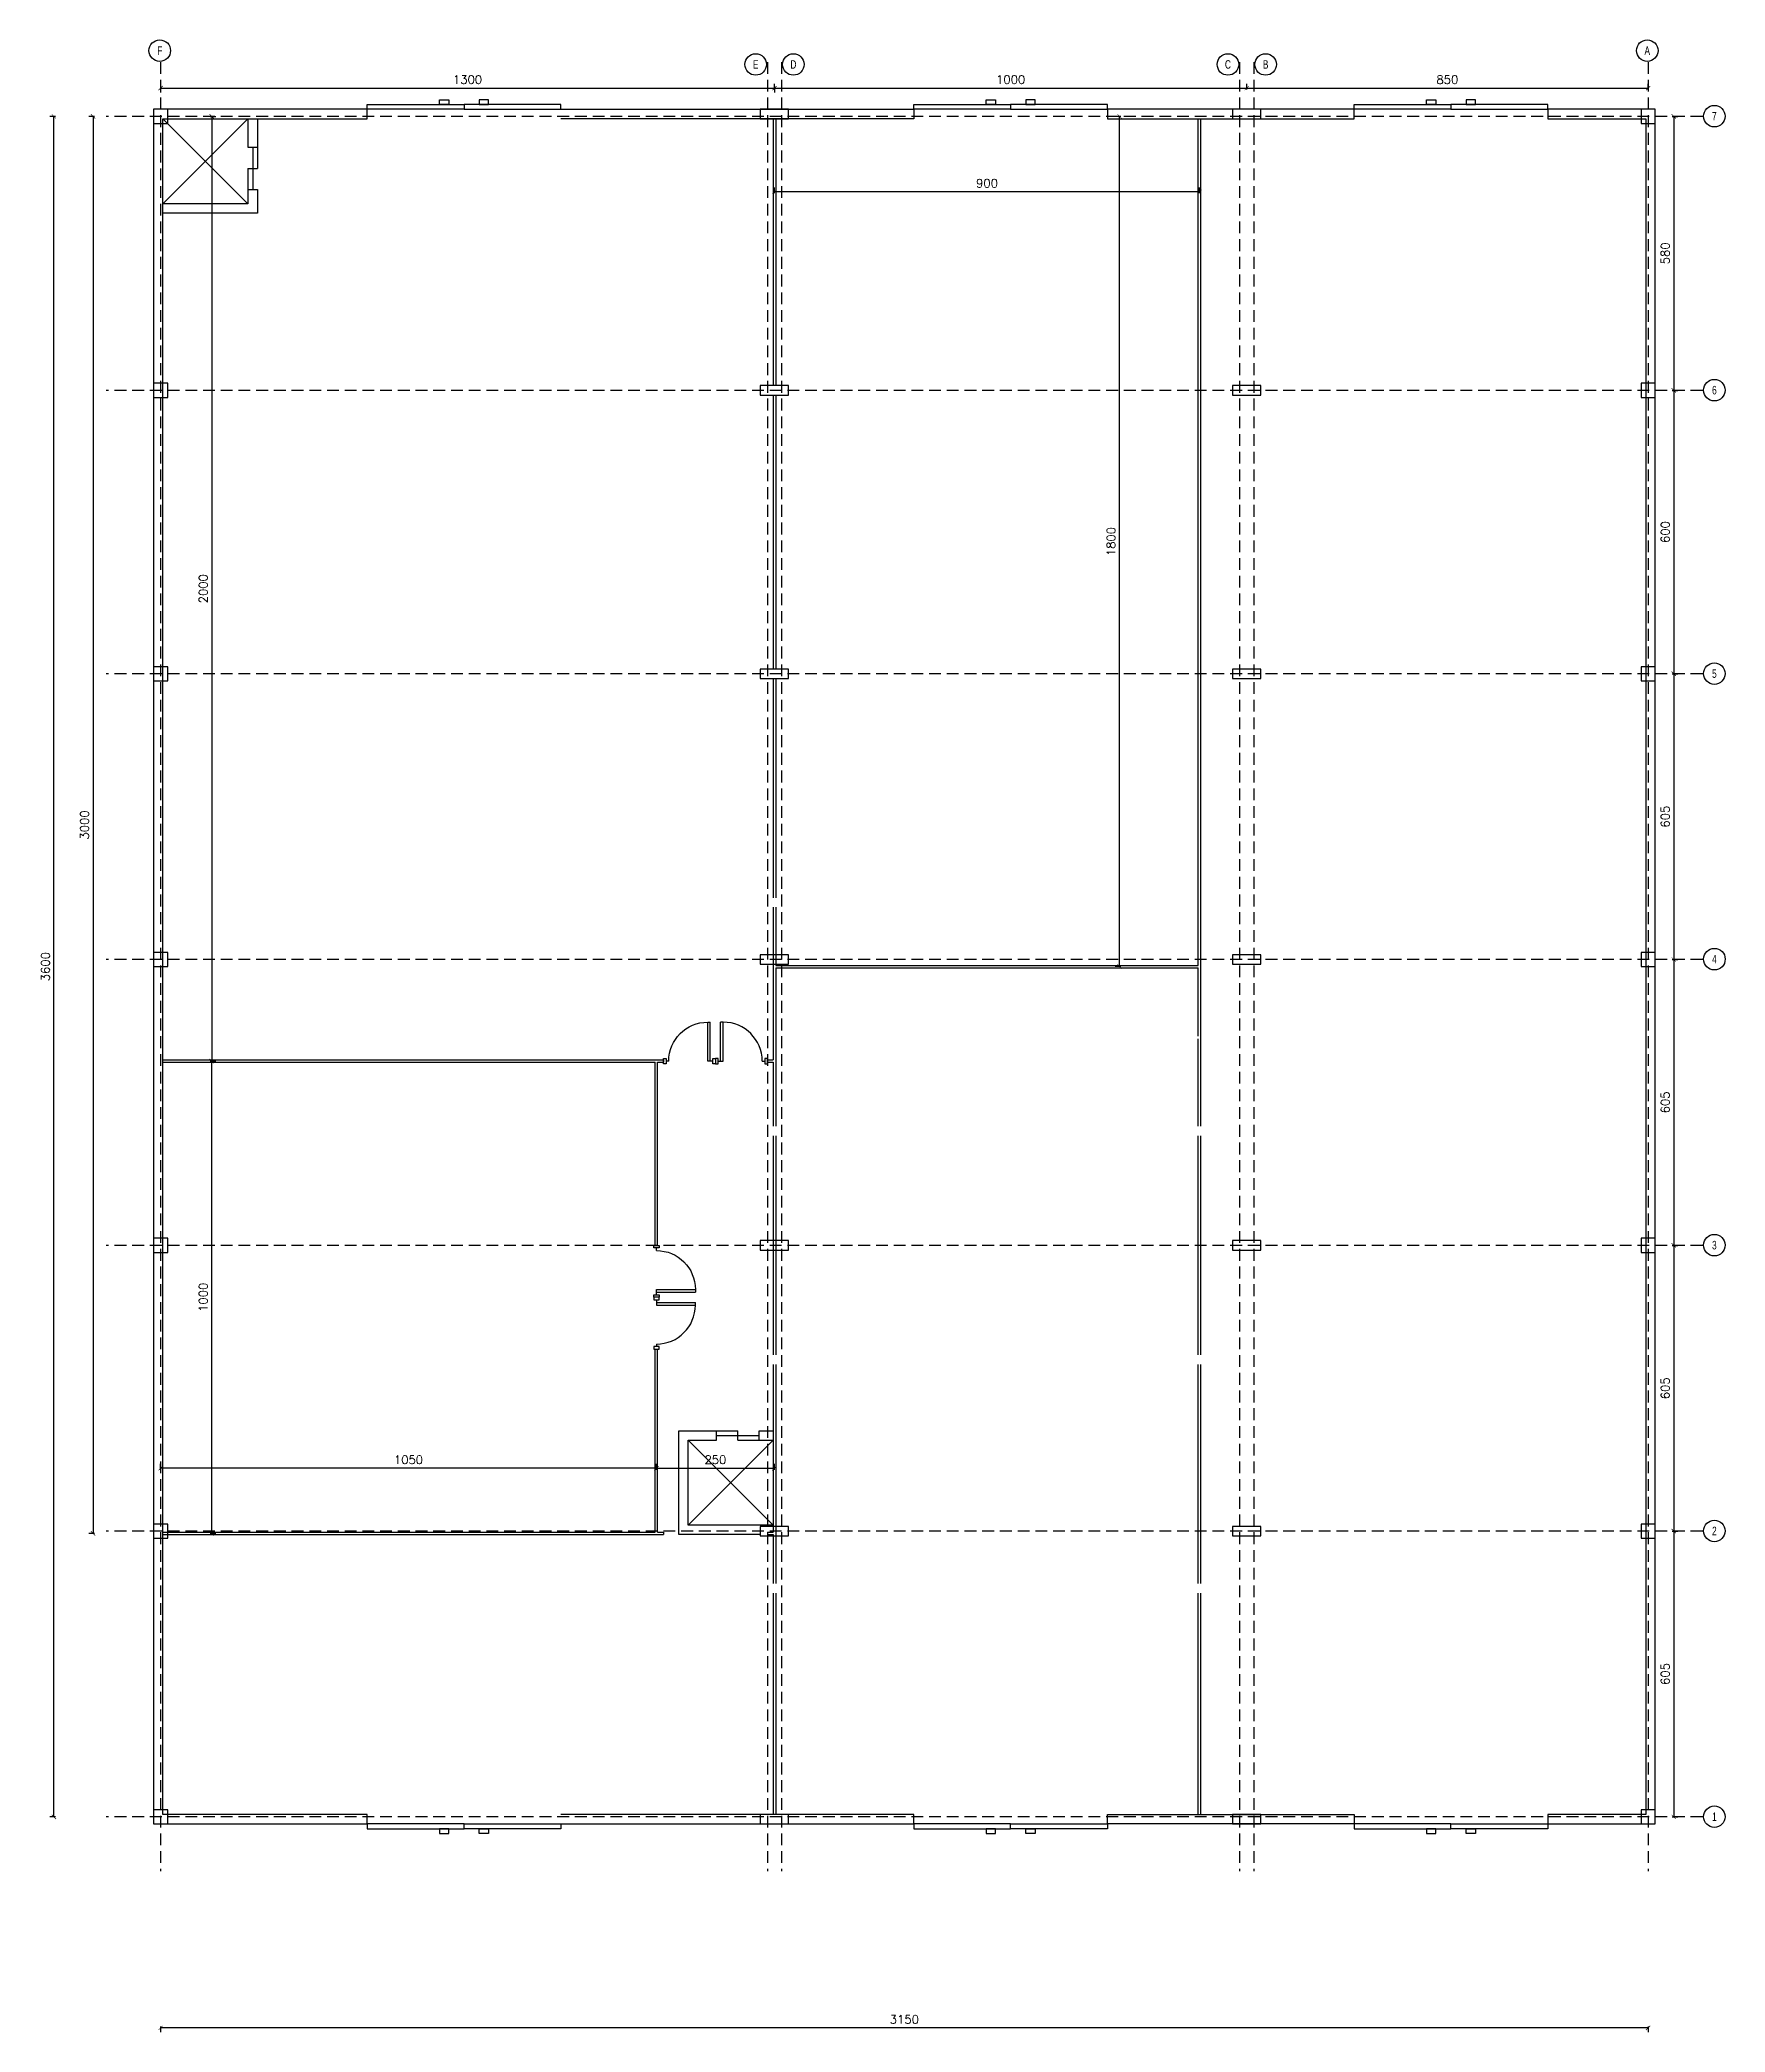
# Model space of a CAD drawing. Header units: metres. Extents: x -3 to 133, y -41 to 2.
# Drawn here: x 97.44 to 133.13, y -40.56 to 1.62 of the extents above; entities that cross this region are included whole.
import ezdxf
from ezdxf.enums import TextEntityAlignment as Align

# ---------------------------------------------------------------- set-up
doc = ezdxf.new("R2010")
doc.units = ezdxf.units.M
doc.linetypes.add('DASHED2', pattern=[0.375, 0.25, -0.125])
for name, color, linetype in [('A-100-DIMS', 14, 'Continuous'), ('A-100-GBUBS', 144, 'Continuous'), ('A-DOOR', 32, 'Continuous'), ('A-graf-hide', 251, 'DASHED2'), ('A-GRAF-LIGT', 251, 'Continuous'), ('A-structure', 153, 'Continuous'), ('A-WALL', 7, 'Continuous'), ('A-WALL-FIN', 252, 'Continuous')]:
    doc.layers.add(name, color=color, linetype=linetype)
doc.layers.add('Door', color=7, linetype='Continuous', true_color=0x7d26cd)
doc.layers.add('Layer 04', color=7, linetype='Continuous', true_color=0x007f00)
doc.styles.add('ROMAND', font='romand.shx')
doc.styles.add('SWIS', font='swissl.ttf', dxfattribs={"width": 0.7, "height": 3})
doc.dimstyles.new('1-100', dxfattribs={"dimtxt": 0.18, "dimasz": 0.09, "dimexe": 0.09, "dimexo": 0.045, "dimgap": 0.09, "dimtad": 1, "dimdec": 0, "dimlfac": 100, "dimzin": 0, "dimdsep": 46, "dimtxsty": 'ROMAND', "dimblk": 'ARCHTICK', "dimcen": 0.09, "dimclrd": 256, "dimclre": 256, "dimclrt": 2, "dimadec": 0, "dimazin": 0, "dimtfac": 1, "dimtdec": 0, "dimtix": 1, "dimtofl": 0, "dimtmove": 0, "dimatfit": 3, "dimldrblk": 'DOT', "dimfxl": 0.03, "dimfxlon": 1, "dimtolj": 1, "dimtzin": 0, "dimarcsym": 0})

msp = doc.modelspace()

# ---------------------------------------------------------------- blocks, each defined once
blk = doc.blocks.new('_ArchTick')
at = {"color": 0, "linetype": 'ByBlock', "const_width": 0.15}
blk.add_lwpolyline([(-0.5, -0.5), (0.5, 0.5)], dxfattribs=at)
blk = doc.blocks.new('*D3')
at = {"layer": 'A-100-DIMS', "lineweight": -2, "transparency": 16777216}
for p, q in [((110.5, -28.649), (110.5, -28.529)), ((110.5, -28.619), (113, -28.619)), ((113, -28.649), (113, -28.529))]:
    blk.add_line(p, q, dxfattribs=at)
at = {"layer": 'Defpoints', "color": 0, "transparency": 16777216}
for p in [(113, -28.619), (110.5, -29.975), (113, -29.975)]:
    blk.add_point(p, dxfattribs=at)
at = {"layer": 'A-100-DIMS', "lineweight": -2, "transparency": 16777216, "xscale": 0.09, "yscale": 0.09, "zscale": 0.09, "rotation": 180}
blk.add_blockref('_ArchTick', (110.5, -28.619), dxfattribs=at)
at = {"layer": 'A-100-DIMS', "lineweight": -2, "transparency": 16777216, "xscale": 0.09, "yscale": 0.09, "zscale": 0.09}
blk.add_blockref('_ArchTick', (113, -28.619), dxfattribs=at)
at = {"layer": 'A-100-DIMS', "color": 2, "transparency": 16777216, "insert": (111.75, -28.439), "char_height": 0.18, "attachment_point": 5, "style": 'ROMAND'}
blk.add_mtext('\\A1;250', dxfattribs=at)
blk = doc.blocks.new('_Dot')
at = {"color": 0, "linetype": 'ByBlock', "lineweight": -2}
blk.add_line((-0.5, 0), (-1, 0), dxfattribs=at)
at = {"color": 0, "linetype": 'ByBlock', "const_width": 0.5}
blk.add_lwpolyline([(-0.25, 0, 1), (0.25, 0, 1)], format="xyb", close=True, dxfattribs=at)
blk = doc.blocks.new('*D4')
at = {"layer": 'A-100-DIMS', "lineweight": -2, "transparency": 16777216}
for p, q in [((100, -28.649), (100, -28.529)), ((110.5, -28.619), (100, -28.619)), ((110.5, -28.649), (110.5, -28.529))]:
    blk.add_line(p, q, dxfattribs=at)
at = {"layer": 'Defpoints', "color": 0, "transparency": 16777216}
for p in [(100, -28.619), (100, -29.975), (110.5, -29.975)]:
    blk.add_point(p, dxfattribs=at)
at = {"layer": 'A-100-DIMS', "lineweight": -2, "transparency": 16777216, "xscale": 0.09, "yscale": 0.09, "zscale": 0.09, "rotation": 180}
blk.add_blockref('_ArchTick', (100, -28.619), dxfattribs=at)
at = {"layer": 'A-100-DIMS', "lineweight": -2, "transparency": 16777216, "xscale": 0.09, "yscale": 0.09, "zscale": 0.09}
blk.add_blockref('_ArchTick', (110.5, -28.619), dxfattribs=at)
at = {"layer": 'A-100-DIMS', "color": 2, "transparency": 16777216, "insert": (105.25, -28.439), "char_height": 0.18, "attachment_point": 5, "style": 'ROMAND'}
blk.add_mtext('\\A1;1050', dxfattribs=at)
blk = doc.blocks.new('*D5')
at = {"layer": 'A-100-DIMS', "lineweight": -2, "transparency": 16777216}
for p, q in [((101.053, -20), (101.173, -20)), ((101.083, -30), (101.083, -20)), ((101.053, -30), (101.173, -30))]:
    blk.add_line(p, q, dxfattribs=at)
at = {"layer": 'Defpoints', "color": 0, "transparency": 16777216}
for p in [(100.249, -20), (101.083, -20), (100.249, -30)]:
    blk.add_point(p, dxfattribs=at)
at = {"layer": 'A-100-DIMS', "lineweight": -2, "transparency": 16777216, "xscale": 0.09, "yscale": 0.09, "zscale": 0.09}
for p, rotation in [((101.083, -20), 90), ((101.083, -30), 270)]:
    blk.add_blockref('_ArchTick', p, dxfattribs=dict(at, rotation=rotation))
at = {"layer": 'A-100-DIMS', "color": 2, "transparency": 16777216, "insert": (100.903, -25), "char_height": 0.18, "attachment_point": 5, "rotation": 90, "style": 'ROMAND'}
blk.add_mtext('\\A1;1000', dxfattribs=at)
blk = doc.blocks.new('*D6')
at = {"layer": 'A-100-DIMS', "lineweight": -2, "transparency": 16777216}
for p, q in [((101.053, 0), (101.173, 0)), ((101.083, 0), (101.083, -20)), ((101.053, -20), (101.173, -20))]:
    blk.add_line(p, q, dxfattribs=at)
at = {"layer": 'Defpoints', "color": 0, "transparency": 16777216}
for p in [(100.15, 0), (100.15, -20), (101.083, -20)]:
    blk.add_point(p, dxfattribs=at)
at = {"layer": 'A-100-DIMS', "lineweight": -2, "transparency": 16777216, "xscale": 0.09, "yscale": 0.09, "zscale": 0.09}
for p, rotation in [((101.083, 0), 90), ((101.083, -20), 270)]:
    blk.add_blockref('_ArchTick', p, dxfattribs=dict(at, rotation=rotation))
at = {"layer": 'A-100-DIMS', "color": 2, "transparency": 16777216, "insert": (100.903, -10), "char_height": 0.18, "attachment_point": 5, "rotation": 90, "style": 'ROMAND'}
blk.add_mtext('\\A1;2000', dxfattribs=at)
blk = doc.blocks.new('*D7')
at = {"layer": 'A-100-DIMS', "lineweight": -2, "transparency": 16777216}
for p, q in [((123, 0.569), (123, 0.689)), ((123, 0.599), (131.5, 0.599)), ((131.5, 0.569), (131.5, 0.689))]:
    blk.add_line(p, q, dxfattribs=at)
at = {"layer": 'Defpoints', "color": 0, "transparency": 16777216}
for p in [(131.5, 0.599), (123, 0.15), (131.5, 0.15)]:
    blk.add_point(p, dxfattribs=at)
at = {"layer": 'A-100-DIMS', "lineweight": -2, "transparency": 16777216, "xscale": 0.09, "yscale": 0.09, "zscale": 0.09, "rotation": 180}
blk.add_blockref('_ArchTick', (123, 0.599), dxfattribs=at)
at = {"layer": 'A-100-DIMS', "lineweight": -2, "transparency": 16777216, "xscale": 0.09, "yscale": 0.09, "zscale": 0.09}
blk.add_blockref('_ArchTick', (131.5, 0.599), dxfattribs=at)
at = {"layer": 'A-100-DIMS', "color": 2, "transparency": 16777216, "insert": (127.25, 0.779), "char_height": 0.18, "attachment_point": 5, "style": 'ROMAND'}
blk.add_mtext('\\A1;850', dxfattribs=at)
blk = doc.blocks.new('*D8')
at = {"layer": 'A-100-DIMS', "lineweight": -2, "transparency": 16777216}
for p, q in [((113, 0.569), (113, 0.689)), ((113, 0.599), (123, 0.599)), ((123, 0.569), (123, 0.689))]:
    blk.add_line(p, q, dxfattribs=at)
at = {"layer": 'Defpoints', "color": 0, "transparency": 16777216}
for p in [(123, 0.599), (113, 0.15), (123, 0.15)]:
    blk.add_point(p, dxfattribs=at)
at = {"layer": 'A-100-DIMS', "lineweight": -2, "transparency": 16777216, "xscale": 0.09, "yscale": 0.09, "zscale": 0.09, "rotation": 180}
blk.add_blockref('_ArchTick', (113, 0.599), dxfattribs=at)
at = {"layer": 'A-100-DIMS', "lineweight": -2, "transparency": 16777216, "xscale": 0.09, "yscale": 0.09, "zscale": 0.09}
blk.add_blockref('_ArchTick', (123, 0.599), dxfattribs=at)
at = {"layer": 'A-100-DIMS', "color": 2, "transparency": 16777216, "insert": (118, 0.779), "char_height": 0.18, "attachment_point": 5, "style": 'ROMAND'}
blk.add_mtext('\\A1;1000', dxfattribs=at)
blk = doc.blocks.new('*D9')
at = {"layer": 'A-100-DIMS', "lineweight": -2, "transparency": 16777216}
for p, q in [((100, 0.629), (100, 0.509)), ((100, 0.599), (113, 0.599)), ((113, 0.629), (113, 0.509))]:
    blk.add_line(p, q, dxfattribs=at)
at = {"layer": 'Defpoints', "color": 0, "transparency": 16777216}
for p in [(100, 1.15), (113, 1.15), (113, 0.599)]:
    blk.add_point(p, dxfattribs=at)
at = {"layer": 'A-100-DIMS', "lineweight": -2, "transparency": 16777216, "xscale": 0.09, "yscale": 0.09, "zscale": 0.09, "rotation": 180}
blk.add_blockref('_ArchTick', (100, 0.599), dxfattribs=at)
at = {"layer": 'A-100-DIMS', "lineweight": -2, "transparency": 16777216, "xscale": 0.09, "yscale": 0.09, "zscale": 0.09}
blk.add_blockref('_ArchTick', (113, 0.599), dxfattribs=at)
at = {"layer": 'A-100-DIMS', "color": 2, "transparency": 16777216, "insert": (106.5, 0.779), "char_height": 0.18, "attachment_point": 5, "style": 'ROMAND'}
blk.add_mtext('\\A1;1300', dxfattribs=at)
blk = doc.blocks.new('*D10')
at = {"layer": 'A-100-DIMS', "lineweight": -2, "transparency": 16777216}
for p, q in [((98.6, 0), (98.48, 0)), ((98.57, 0), (98.57, -30)), ((98.6, -30), (98.48, -30))]:
    blk.add_line(p, q, dxfattribs=at)
at = {"layer": 'Defpoints', "color": 0, "transparency": 16777216}
for p in [(99.85, 0), (98.57, -30), (99.85, -30)]:
    blk.add_point(p, dxfattribs=at)
at = {"layer": 'A-100-DIMS', "lineweight": -2, "transparency": 16777216, "xscale": 0.09, "yscale": 0.09, "zscale": 0.09}
for p, rotation in [((98.57, 0), 90), ((98.57, -30), 270)]:
    blk.add_blockref('_ArchTick', p, dxfattribs=dict(at, rotation=rotation))
at = {"layer": 'A-100-DIMS', "color": 2, "transparency": 16777216, "insert": (98.39, -15), "char_height": 0.18, "attachment_point": 5, "rotation": 90, "style": 'ROMAND'}
blk.add_mtext('\\A1;3000', dxfattribs=at)
blk = doc.blocks.new('*D11')
at = {"layer": 'A-100-DIMS', "lineweight": -2, "transparency": 16777216}
for p, q in [((120.337, 0), (120.217, 0)), ((120.307, -18), (120.307, 0)), ((120.337, -18), (120.217, -18))]:
    blk.add_line(p, q, dxfattribs=at)
at = {"layer": 'Defpoints', "color": 0, "transparency": 16777216}
for p in [(122.725, 0), (120.307, 0), (122.725, -18)]:
    blk.add_point(p, dxfattribs=at)
at = {"layer": 'A-100-DIMS', "lineweight": -2, "transparency": 16777216, "xscale": 0.09, "yscale": 0.09, "zscale": 0.09}
for p, rotation in [((120.307, 0), 90), ((120.307, -18), 270)]:
    blk.add_blockref('_ArchTick', p, dxfattribs=dict(at, rotation=rotation))
at = {"layer": 'A-100-DIMS', "color": 2, "transparency": 16777216, "insert": (120.127, -9), "char_height": 0.18, "attachment_point": 5, "rotation": 90, "style": 'ROMAND'}
blk.add_mtext('\\A1;1800', dxfattribs=at)
blk = doc.blocks.new('*D12')
at = {"layer": 'A-100-DIMS', "lineweight": -2, "transparency": 16777216}
for p, q in [((100, -40.437), (100, -40.557)), ((131.5, -40.467), (100, -40.467)), ((131.5, -40.437), (131.5, -40.557))]:
    blk.add_line(p, q, dxfattribs=at)
at = {"layer": 'Defpoints', "color": 0, "transparency": 16777216}
for p in [(100, -37.15), (131.5, -37.15), (100, -40.467)]:
    blk.add_point(p, dxfattribs=at)
at = {"layer": 'A-100-DIMS', "lineweight": -2, "transparency": 16777216, "xscale": 0.09, "yscale": 0.09, "zscale": 0.09, "rotation": 180}
blk.add_blockref('_ArchTick', (100, -40.467), dxfattribs=at)
at = {"layer": 'A-100-DIMS', "lineweight": -2, "transparency": 16777216, "xscale": 0.09, "yscale": 0.09, "zscale": 0.09}
blk.add_blockref('_ArchTick', (131.5, -40.467), dxfattribs=at)
at = {"layer": 'A-100-DIMS', "color": 2, "transparency": 16777216, "insert": (115.75, -40.287), "char_height": 0.18, "attachment_point": 5, "style": 'ROMAND'}
blk.add_mtext('\\A1;3150', dxfattribs=at)
blk = doc.blocks.new('*D13')
at = {"layer": 'A-100-DIMS', "lineweight": -2, "transparency": 16777216}
for p, q in [((97.771, 0), (97.651, 0)), ((97.741, -36), (97.741, 0)), ((97.771, -36), (97.651, -36))]:
    blk.add_line(p, q, dxfattribs=at)
at = {"layer": 'Defpoints', "color": 0, "transparency": 16777216}
for p in [(97.741, 0), (98.85, 0), (98.85, -36)]:
    blk.add_point(p, dxfattribs=at)
at = {"layer": 'A-100-DIMS', "lineweight": -2, "transparency": 16777216, "xscale": 0.09, "yscale": 0.09, "zscale": 0.09}
for p, rotation in [((97.741, 0), 90), ((97.741, -36), 270)]:
    blk.add_blockref('_ArchTick', p, dxfattribs=dict(at, rotation=rotation))
at = {"layer": 'A-100-DIMS', "color": 2, "transparency": 16777216, "insert": (97.561, -18), "char_height": 0.18, "attachment_point": 5, "rotation": 90, "style": 'ROMAND'}
blk.add_mtext('\\A1;3600', dxfattribs=at)
blk = doc.blocks.new('*D14')
at = {"layer": 'A-100-DIMS', "lineweight": -2, "transparency": 16777216}
for p, q in [((113, -1.626), (113, -1.506)), ((122, -1.596), (113, -1.596)), ((122, -1.626), (122, -1.506))]:
    blk.add_line(p, q, dxfattribs=at)
at = {"layer": 'Defpoints', "color": 0, "transparency": 16777216}
for p in [(113, -1.596), (113, -1.99), (122, -1.99)]:
    blk.add_point(p, dxfattribs=at)
at = {"layer": 'A-100-DIMS', "lineweight": -2, "transparency": 16777216, "xscale": 0.09, "yscale": 0.09, "zscale": 0.09, "rotation": 180}
blk.add_blockref('_ArchTick', (113, -1.596), dxfattribs=at)
at = {"layer": 'A-100-DIMS', "lineweight": -2, "transparency": 16777216, "xscale": 0.09, "yscale": 0.09, "zscale": 0.09}
blk.add_blockref('_ArchTick', (122, -1.596), dxfattribs=at)
at = {"layer": 'A-100-DIMS', "color": 2, "transparency": 16777216, "insert": (117.5, -1.416), "char_height": 0.18, "attachment_point": 5, "style": 'ROMAND'}
blk.add_mtext('\\A1;900', dxfattribs=at)
blk = doc.blocks.new('GBUB')
at = {"linetype": 'Continuous'}
blk.add_circle((0, 0), 6, dxfattribs=at)
at = {"color": 2, "style": 'SWIS', "width": 0.7}
blk.add_attdef('GRIDATT', text='', height=4, dxfattribs=at).set_placement((0, 0), align=Align.MIDDLE_CENTER)
blk = doc.blocks.new('*D93')
at = {"layer": 'A-100-DIMS', "lineweight": -2, "transparency": 16777216}
for p, q in [((132.012, 0), (132.132, 0)), ((132.042, 0), (132.042, -5.8)), ((132.012, -5.8), (132.132, -5.8))]:
    blk.add_line(p, q, dxfattribs=at)
at = {"layer": 'Defpoints', "color": 0, "transparency": 16777216}
for p in [(131.65, 0), (131.65, -5.8), (132.042, -5.8)]:
    blk.add_point(p, dxfattribs=at)
at = {"layer": 'A-100-DIMS', "lineweight": -2, "transparency": 16777216, "xscale": 0.09, "yscale": 0.09, "zscale": 0.09}
for p, rotation in [((132.042, 0), 90), ((132.042, -5.8), 270)]:
    blk.add_blockref('_ArchTick', p, dxfattribs=dict(at, rotation=rotation))
at = {"layer": 'A-100-DIMS', "color": 2, "transparency": 16777216, "insert": (131.862, -2.9), "char_height": 0.18, "attachment_point": 5, "rotation": 90, "style": 'ROMAND'}
blk.add_mtext('\\A1;580', dxfattribs=at)
blk = doc.blocks.new('*D94')
at = {"layer": 'A-100-DIMS', "lineweight": -2, "transparency": 16777216}
for p, q in [((132.012, -5.8), (132.132, -5.8)), ((132.042, -5.8), (132.042, -11.8)), ((132.012, -11.8), (132.132, -11.8))]:
    blk.add_line(p, q, dxfattribs=at)
at = {"layer": 'Defpoints', "color": 0, "transparency": 16777216}
for p in [(131.65, -5.8), (131.65, -11.8), (132.042, -11.8)]:
    blk.add_point(p, dxfattribs=at)
at = {"layer": 'A-100-DIMS', "lineweight": -2, "transparency": 16777216, "xscale": 0.09, "yscale": 0.09, "zscale": 0.09}
for p, rotation in [((132.042, -5.8), 90), ((132.042, -11.8), 270)]:
    blk.add_blockref('_ArchTick', p, dxfattribs=dict(at, rotation=rotation))
at = {"layer": 'A-100-DIMS', "color": 2, "transparency": 16777216, "insert": (131.862, -8.8), "char_height": 0.18, "attachment_point": 5, "rotation": 90, "style": 'ROMAND'}
blk.add_mtext('\\A1;600', dxfattribs=at)
blk = doc.blocks.new('*D95')
at = {"layer": 'A-100-DIMS', "lineweight": -2, "transparency": 16777216}
for p, q in [((132.012, -11.8), (132.132, -11.8)), ((132.042, -11.8), (132.042, -17.85)), ((132.012, -17.85), (132.132, -17.85))]:
    blk.add_line(p, q, dxfattribs=at)
at = {"layer": 'Defpoints', "color": 0, "transparency": 16777216}
for p in [(131.65, -11.8), (131.65, -17.85), (132.042, -17.85)]:
    blk.add_point(p, dxfattribs=at)
at = {"layer": 'A-100-DIMS', "lineweight": -2, "transparency": 16777216, "xscale": 0.09, "yscale": 0.09, "zscale": 0.09}
for p, rotation in [((132.042, -11.8), 90), ((132.042, -17.85), 270)]:
    blk.add_blockref('_ArchTick', p, dxfattribs=dict(at, rotation=rotation))
at = {"layer": 'A-100-DIMS', "color": 2, "transparency": 16777216, "insert": (131.862, -14.825), "char_height": 0.18, "attachment_point": 5, "rotation": 90, "style": 'ROMAND'}
blk.add_mtext('\\A1;605', dxfattribs=at)
blk = doc.blocks.new('*D96')
at = {"layer": 'A-100-DIMS', "lineweight": -2, "transparency": 16777216}
for p, q in [((132.012, -17.85), (132.132, -17.85)), ((132.042, -17.85), (132.042, -23.9)), ((132.012, -23.9), (132.132, -23.9))]:
    blk.add_line(p, q, dxfattribs=at)
at = {"layer": 'Defpoints', "color": 0, "transparency": 16777216}
for p in [(131.65, -17.85), (131.65, -23.9), (132.042, -23.9)]:
    blk.add_point(p, dxfattribs=at)
at = {"layer": 'A-100-DIMS', "lineweight": -2, "transparency": 16777216, "xscale": 0.09, "yscale": 0.09, "zscale": 0.09}
for p, rotation in [((132.042, -17.85), 90), ((132.042, -23.9), 270)]:
    blk.add_blockref('_ArchTick', p, dxfattribs=dict(at, rotation=rotation))
at = {"layer": 'A-100-DIMS', "color": 2, "transparency": 16777216, "insert": (131.862, -20.875), "char_height": 0.18, "attachment_point": 5, "rotation": 90, "style": 'ROMAND'}
blk.add_mtext('\\A1;605', dxfattribs=at)
blk = doc.blocks.new('*D97')
at = {"layer": 'A-100-DIMS', "lineweight": -2, "transparency": 16777216}
for p, q in [((132.012, -23.9), (132.132, -23.9)), ((132.042, -23.9), (132.042, -29.95)), ((132.012, -29.95), (132.132, -29.95))]:
    blk.add_line(p, q, dxfattribs=at)
at = {"layer": 'Defpoints', "color": 0, "transparency": 16777216}
for p in [(131.65, -23.9), (131.65, -29.95), (132.042, -29.95)]:
    blk.add_point(p, dxfattribs=at)
at = {"layer": 'A-100-DIMS', "lineweight": -2, "transparency": 16777216, "xscale": 0.09, "yscale": 0.09, "zscale": 0.09}
for p, rotation in [((132.042, -23.9), 90), ((132.042, -29.95), 270)]:
    blk.add_blockref('_ArchTick', p, dxfattribs=dict(at, rotation=rotation))
at = {"layer": 'A-100-DIMS', "color": 2, "transparency": 16777216, "insert": (131.862, -26.925), "char_height": 0.18, "attachment_point": 5, "rotation": 90, "style": 'ROMAND'}
blk.add_mtext('\\A1;605', dxfattribs=at)
blk = doc.blocks.new('*D98')
at = {"layer": 'A-100-DIMS', "lineweight": -2, "transparency": 16777216}
for p, q in [((132.012, -29.95), (132.132, -29.95)), ((132.042, -29.95), (132.042, -36)), ((132.012, -36), (132.132, -36))]:
    blk.add_line(p, q, dxfattribs=at)
at = {"layer": 'Defpoints', "color": 0, "transparency": 16777216}
for p in [(131.65, -29.95), (131.65, -36), (132.042, -36)]:
    blk.add_point(p, dxfattribs=at)
at = {"layer": 'A-100-DIMS', "lineweight": -2, "transparency": 16777216, "xscale": 0.09, "yscale": 0.09, "zscale": 0.09}
for p, rotation in [((132.042, -29.95), 90), ((132.042, -36), 270)]:
    blk.add_blockref('_ArchTick', p, dxfattribs=dict(at, rotation=rotation))
at = {"layer": 'A-100-DIMS', "color": 2, "transparency": 16777216, "insert": (131.862, -32.975), "char_height": 0.18, "attachment_point": 5, "rotation": 90, "style": 'ROMAND'}
blk.add_mtext('\\A1;605', dxfattribs=at)
blk = doc.blocks.new('door100')
at = {"layer": 'A-DOOR'}
for p, q in [((-0.05, 0.9), (-0.05, 0.95)), ((-0.05, 0.15), (-0.8, 0.15)), ((-0.8, 0.15), (-0.8, 0.1)), ((-0.05, 0.1), (-0.8, 0.1)), ((-0.05, 0.05), (-0.05, 0.15))]:
    blk.add_line(p, q, dxfattribs=at)
for points in [[(0, 1), (-0.1, 1), (-0.1, 0.95), (0, 0.95), (0, 1)], [(0, 0.05), (-0.1, 0.05), (-0.1, 0), (0, 0), (0, 0.05)]]:
    blk.add_lwpolyline(points, dxfattribs=at)
blk.add_arc((-0.05, 0.15), 0.75, 90, 180, dxfattribs=at)

# ---------------------------------------------------------------- dimensions: what is measured, and where the dimension line sits
at = {"layer": 'A-100-DIMS'}
for base, p1, p2, picture, middle in [((113, 0.599), (100, 1.15), (113, 1.15), '*D9', (106.5, 0.779)), ((123, 0.599), (113, 0.15), (123, 0.15), '*D8', (118, 0.779)), ((131.5, 0.599), (123, 0.15), (131.5, 0.15), '*D7', (127.25, 0.779)), ((113, -1.596), (122, -1.99), (113, -1.99), '*D14', (117.5, -1.416)), ((100, -28.619), (110.5, -29.975), (100, -29.975), '*D4', (105.25, -28.439)), ((113, -28.619), (110.5, -29.975), (113, -29.975), '*D3', (111.75, -28.439)), ((100, -40.467), (131.5, -37.15), (100, -37.15), '*D12', (115.75, -40.287))]:
    dim = msp.add_linear_dim(base=base, p1=p1, p2=p2, dimstyle='1-100', override={"dimtmove": 1}, dxfattribs=at)
    dim.commit()
    dim.dimension.update_dxf_attribs({"geometry": picture, "text_midpoint": middle})
for base, p1, p2, picture, middle in [((97.741, 0), (98.85, -36), (98.85, 0), '*D13', (97.561, -18)), ((98.57, -30), (99.85, 0), (99.85, -30), '*D10', (98.39, -15)), ((101.083, -20), (100.15, 0), (100.15, -20), '*D6', (100.903, -10)), ((120.307, 0), (122.725, -18), (122.725, 0), '*D11', (120.127, -9)), ((132.042, -5.8), (131.65, 0), (131.65, -5.8), '*D93', (131.862, -2.9)), ((132.042, -11.8), (131.65, -5.8), (131.65, -11.8), '*D94', (131.862, -8.8)), ((132.042, -17.85), (131.65, -11.8), (131.65, -17.85), '*D95', (131.862, -14.825)), ((132.042, -23.9), (131.65, -17.85), (131.65, -23.9), '*D96', (131.862, -20.875)), ((101.083, -20), (100.249, -30), (100.249, -20), '*D5', (100.903, -25)), ((132.042, -29.95), (131.65, -23.9), (131.65, -29.95), '*D97', (131.862, -26.925)), ((132.042, -36), (131.65, -29.95), (131.65, -36), '*D98', (131.862, -32.975))]:
    dim = msp.add_linear_dim(base=base, p1=p1, p2=p2, angle=90, dimstyle='1-100', override={"dimtmove": 1}, dxfattribs=at)
    dim.commit()
    dim.dimension.update_dxf_attribs({"geometry": picture, "text_midpoint": middle})

# ---------------------------------------------------------------- linework, layer by layer
at = {"layer": 'A-graf-hide'}
for points in [[(100, 1.15), (100, -37.15)], [(112.85, 1.15), (112.85, -37.15)], [(113.15, 1.15), (113.15, -37.15)], [(122.85, 1.15), (122.85, -37.15)], [(123.15, 1.15), (123.15, -37.15)], [(131.5, 1.15), (131.5, -37.15)], [(132.65, 0), (98.85, 0)], [(132.65, -5.8), (98.85, -5.8)], [(132.65, -11.8), (98.85, -11.8)], [(132.65, -17.85), (98.85, -17.85)], [(132.65, -23.9), (98.85, -23.9)], [(132.65, -29.95), (98.85, -29.95)], [(132.65, -36), (98.85, -36)]]:
    msp.add_lwpolyline(points, dxfattribs=at)
at = {"layer": 'A-GRAF-LIGT'}
for p, q in [((101.85, -0.05), (100.05, -1.85)), ((101.85, -1.85), (100.05, -0.05)), ((101.95, -0.65), (101.95, -1.55)), ((102.05, -0.65), (102.05, -1.1)), ((101.85, -1.1), (101.85, -1.55)), ((101.85, -1.1), (102.05, -1.1)), ((111.775, -27.825), (112.225, -27.825)), ((112.225, -28.025), (112.225, -27.825)), ((111.175, -28.025), (112.975, -29.825)), ((112.975, -28.025), (111.175, -29.825)), ((111.775, -27.925), (112.675, -27.925)), ((112.225, -28.025), (112.675, -28.025))]:
    msp.add_line(p, q, dxfattribs=at)
at = {"layer": 'A-structure'}
for points in [[(99.85, -0.15), (100.15, -0.15), (100.15, 0.15), (99.85, 0.15)], [(112.7, -0.05), (113.3, -0.05), (113.3, 0.15), (112.7, 0.15)], [(122.7, -0.05), (123.3, -0.05), (123.3, 0.15), (122.7, 0.15)], [(131.35, -0.15), (131.65, -0.15), (131.65, 0.15), (131.35, 0.15)], [(99.85, -5.95), (100.15, -5.95), (100.15, -5.65), (99.85, -5.65)], [(112.7, -5.9), (113.3, -5.9), (113.3, -5.7), (112.7, -5.7)], [(122.7, -5.9), (123.3, -5.9), (123.3, -5.7), (122.7, -5.7)], [(131.35, -5.95), (131.65, -5.95), (131.65, -5.65), (131.35, -5.65)], [(99.85, -11.95), (100.15, -11.95), (100.15, -11.65), (99.85, -11.65)], [(112.7, -11.9), (113.3, -11.9), (113.3, -11.7), (112.7, -11.7)], [(122.7, -11.9), (123.3, -11.9), (123.3, -11.7), (122.7, -11.7)], [(131.35, -11.95), (131.65, -11.95), (131.65, -11.65), (131.35, -11.65)], [(99.85, -18), (100.15, -18), (100.15, -17.7), (99.85, -17.7)], [(131.35, -18), (131.65, -18), (131.65, -17.7), (131.35, -17.7)], [(112.7, -17.95), (113.3, -17.95), (113.3, -17.75), (112.7, -17.75)], [(122.7, -17.95), (123.3, -17.95), (123.3, -17.75), (122.7, -17.75)], [(99.85, -24.05), (100.15, -24.05), (100.15, -23.75), (99.85, -23.75)], [(112.7, -24), (113.3, -24), (113.3, -23.8), (112.7, -23.8)], [(122.7, -24), (123.3, -24), (123.3, -23.8), (122.7, -23.8)], [(131.35, -24.05), (131.65, -24.05), (131.65, -23.75), (131.35, -23.75)], [(99.85, -30.1), (100.15, -30.1), (100.15, -29.8), (99.85, -29.8)], [(112.7, -30.05), (113.3, -30.05), (113.3, -29.85), (112.7, -29.85)], [(122.7, -30.05), (123.3, -30.05), (123.3, -29.85), (122.7, -29.85)], [(131.35, -30.1), (131.65, -30.1), (131.65, -29.8), (131.35, -29.8)], [(99.85, -36.15), (100.15, -36.15), (100.15, -35.85), (99.85, -35.85)], [(131.35, -36.15), (131.65, -36.15), (131.65, -35.85), (131.35, -35.85)], [(112.7, -36.15), (113.3, -36.15), (113.3, -35.95), (112.7, -35.95)], [(122.7, -36.15), (123.3, -36.15), (123.3, -35.95), (122.7, -35.95)]]:
    msp.add_lwpolyline(points, close=True, dxfattribs=at)
at = {"layer": 'A-WALL'}
for points in [[(99.85, 0.15), (99.85, -36.15), (104.375, -36.15), (104.375, -35.95), (100.05, -35.95), (100.05, -0.05), (104.375, -0.05), (104.375, 0.15)], [(125.275, 0.15), (120.05, 0.15), (120.05, -0.05), (125.275, -0.05)], [(131.65, 0.15), (129.375, 0.15), (129.375, -0.05), (131.45, -0.05), (131.45, -35.95), (129.375, -35.95), (129.375, -36.15), (131.65, -36.15)], [(125.275, -36.15), (120.05, -36.15), (120.05, -35.95), (125.275, -35.95)]]:
    msp.add_lwpolyline(points, close=True, dxfattribs=at)
for points in [[(108.475, 0.15), (115.95, 0.15), (115.95, -0.05), (108.475, -0.05)], [(108.475, -36.15), (115.95, -36.15), (115.95, -35.95), (108.475, -35.95)]]:
    msp.add_lwpolyline(points, dxfattribs=at)
at = {"layer": 'A-WALL-FIN'}
for points in [[(112.975, -0.05), (112.975, -5.7)], [(113.025, -0.05), (113.025, -5.7)], [(121.975, -17.975), (121.975, -0.05)], [(122.025, -21.38), (122.025, -0.05)], [(112.975, -5.9), (112.975, -11.7)], [(113.025, -5.9), (113.025, -11.7)], [(112.975, -11.9), (112.975, -16.54)], [(113.025, -11.9), (113.025, -16.54)], [(112.975, -16.74), (112.975, -19.975)], [(113.025, -16.74), (113.025, -17.975)], [(113.025, -17.975), (121.975, -17.975)], [(113.025, -18.025), (113.025, -21.38)], [(113.025, -18.025), (121.975, -18.025)], [(121.975, -19.475), (121.975, -18.025)], [(121.975, -21.38), (121.975, -19.525)], [(100.05, -19.975), (110.65, -19.975)], [(100.05, -20.025), (110.475, -20.025)], [(110.475, -23.9), (110.475, -20.025)], [(110.525, -23.9), (110.525, -20.025)], [(110.525, -20.025), (110.65, -20.025)], [(110.65, -19.975), (110.65, -20.025)], [(112.85, -19.975), (112.85, -20.025)], [(112.85, -19.975), (112.975, -19.975)], [(112.85, -20.025), (112.975, -20.025)], [(112.975, -20.025), (112.975, -21.38)], [(112.975, -21.58), (112.975, -26.22)], [(113.025, -21.58), (113.025, -26.22)], [(121.975, -26.22), (121.975, -21.58)], [(122.025, -26.22), (122.025, -21.58)], [(110.475, -23.9), (110.525, -23.9)], [(110.475, -29.975), (110.475, -26.1)], [(110.475, -26.1), (110.525, -26.1)], [(110.525, -29.975), (110.525, -26.1)], [(112.975, -26.42), (112.975, -29.975)], [(113.025, -26.42), (113.025, -31.06)], [(121.975, -31.06), (121.975, -26.42)], [(122.025, -31.06), (122.025, -26.42)], [(100.05, -29.975), (110.475, -29.975)], [(100.05, -30.025), (110.65, -30.025)], [(110.525, -29.975), (110.65, -29.975)], [(110.65, -29.975), (110.65, -30.025)], [(112.85, -29.975), (112.975, -29.975)], [(112.85, -29.975), (112.85, -30.025)], [(112.85, -30.025), (112.975, -30.025)], [(112.975, -30.025), (112.975, -31.06)], [(112.975, -31.26), (112.975, -35.95)], [(113.025, -31.26), (113.025, -35.95)], [(121.975, -35.95), (121.975, -31.26)], [(122.025, -35.95), (122.025, -31.26)]]:
    msp.add_lwpolyline(points, dxfattribs=at)
at = {"layer": 'Door'}
for points in [[(106.425, 0.15), (104.375, 0.15), (104.375, 0.25), (106.425, 0.25)], [(106.105, 0.25), (105.905, 0.25), (105.905, 0.35), (106.105, 0.35)], [(106.425, 0.15), (108.475, 0.15), (108.475, 0.25), (106.425, 0.25)], [(106.745, 0.25), (106.945, 0.25), (106.945, 0.35), (106.745, 0.35)], [(118, 0.15), (115.95, 0.15), (115.95, 0.25), (118, 0.25)], [(117.68, 0.25), (117.48, 0.25), (117.48, 0.35), (117.68, 0.35)], [(118, 0.15), (120.05, 0.15), (120.05, 0.25), (118, 0.25)], [(118.32, 0.25), (118.52, 0.25), (118.52, 0.35), (118.32, 0.35)], [(127.325, 0.15), (125.275, 0.15), (125.275, 0.25), (127.325, 0.25)], [(127.005, 0.25), (126.805, 0.25), (126.805, 0.35), (127.005, 0.35)], [(127.325, 0.15), (129.375, 0.15), (129.375, 0.25), (127.325, 0.25)], [(127.645, 0.25), (127.845, 0.25), (127.845, 0.35), (127.645, 0.35)], [(106.425, -36.15), (104.375, -36.15), (104.375, -36.25), (106.425, -36.25)], [(106.105, -36.25), (105.905, -36.25), (105.905, -36.35), (106.105, -36.35)], [(106.425, -36.15), (108.475, -36.15), (108.475, -36.25), (106.425, -36.25)], [(106.745, -36.25), (106.945, -36.25), (106.945, -36.35), (106.745, -36.35)], [(118, -36.15), (115.95, -36.15), (115.95, -36.25), (118, -36.25)], [(117.68, -36.25), (117.48, -36.25), (117.48, -36.35), (117.68, -36.35)], [(118, -36.15), (120.05, -36.15), (120.05, -36.25), (118, -36.25)], [(118.32, -36.25), (118.52, -36.25), (118.52, -36.35), (118.32, -36.35)], [(127.325, -36.15), (125.275, -36.15), (125.275, -36.25), (127.325, -36.25)], [(127.005, -36.25), (126.805, -36.25), (126.805, -36.35), (127.005, -36.35)], [(127.325, -36.15), (129.375, -36.15), (129.375, -36.25), (127.325, -36.25)], [(127.645, -36.25), (127.845, -36.25), (127.845, -36.35), (127.645, -36.35)]]:
    msp.add_lwpolyline(points, close=True, dxfattribs=at)
at = {"layer": 'Layer 04'}
for p, q in [((101.85, -0.65), (102.05, -0.65)), ((101.85, -1.55), (102.05, -1.55)), ((111.775, -28.025), (111.775, -27.825)), ((112.675, -28.025), (112.675, -27.825)), ((112.675, -28.025), (112.975, -28.025))]:
    msp.add_line(p, q, dxfattribs=at)
for points in [[(101.85, -0.05), (101.85, -0.65)], [(102.05, -0.05), (102.05, -0.65)], [(102.05, -1.55), (102.05, -2.05), (100.05, -2.05)], [(101.85, -1.55), (101.85, -1.85), (100.05, -1.85)], [(112.7, -30.025), (110.975, -30.025), (110.975, -27.825), (111.775, -27.825)], [(112.675, -27.825), (112.975, -27.825)], [(112.975, -29.825), (111.175, -29.825), (111.175, -28.025), (111.775, -28.025)]]:
    msp.add_lwpolyline(points, dxfattribs=at)

# ---------------------------------------------------------------- block references
at = {"layer": 'A-100-GBUBS'}
ref = msp.add_blockref('GBUB', (99.982, 1.393), dxfattribs=dict(at, xscale=0.03800970405427506, yscale=0.03800970405427506, zscale=0.03800970405427506))
ref.add_attrib('GRIDATT', 'F', dxfattribs={"layer": '0', "color": 2, "height": 0.18, "style": 'SWIS', "width": 0.7}).set_placement((99.982, 1.393), align=Align.MIDDLE_CENTER)
ref = msp.add_blockref('GBUB', (112.602, 1.1), dxfattribs=dict(at, xscale=0.03800970405427506, yscale=0.03800970405427506, zscale=0.03800970405427506))
ref.add_attrib('GRIDATT', 'E', dxfattribs={"layer": '0', "color": 2, "height": 0.18, "style": 'SWIS', "width": 0.7}).set_placement((112.602, 1.1), align=Align.MIDDLE_CENTER)
ref = msp.add_blockref('GBUB', (113.4, 1.1), dxfattribs=dict(at, xscale=0.03800970405427506, yscale=0.03800970405427506, zscale=0.03800970405427506))
ref.add_attrib('GRIDATT', 'D', dxfattribs={"layer": '0', "color": 2, "height": 0.18, "style": 'SWIS', "width": 0.7}).set_placement((113.4, 1.1), align=Align.MIDDLE_CENTER)
ref = msp.add_blockref('GBUB', (122.602, 1.1), dxfattribs=dict(at, xscale=0.03800970405427506, yscale=0.03800970405427506, zscale=0.03800970405427506))
ref.add_attrib('GRIDATT', 'C', dxfattribs={"layer": '0', "color": 2, "height": 0.18, "style": 'SWIS', "width": 0.7}).set_placement((122.602, 1.1), align=Align.MIDDLE_CENTER)
ref = msp.add_blockref('GBUB', (123.4, 1.1), dxfattribs=dict(at, xscale=0.03800970405427506, yscale=0.03800970405427506, zscale=0.03800970405427506))
ref.add_attrib('GRIDATT', 'B', dxfattribs={"layer": '0', "color": 2, "height": 0.18, "style": 'SWIS', "width": 0.7}).set_placement((123.4, 1.1), align=Align.MIDDLE_CENTER)
ref = msp.add_blockref('GBUB', (131.482, 1.393), dxfattribs=dict(at, xscale=0.03800970405427506, yscale=0.03800970405427506, zscale=0.03800970405427506))
ref.add_attrib('GRIDATT', 'A', dxfattribs={"layer": '0', "color": 2, "height": 0.18, "style": 'SWIS', "width": 0.7}).set_placement((131.482, 1.393), align=Align.MIDDLE_CENTER)
ref = msp.add_blockref('GBUB', (132.903, 0.004), dxfattribs=dict(at, xscale=0.03800970405427506, yscale=0.03800970405427506, zscale=0.03800970405427506))
ref.add_attrib('GRIDATT', '7', dxfattribs={"layer": '0', "color": 2, "height": 0.18, "style": 'SWIS', "width": 0.7}).set_placement((132.903, 0.004), align=Align.MIDDLE_CENTER)
ref = msp.add_blockref('GBUB', (132.903, -5.796), dxfattribs=dict(at, xscale=0.03800970405427506, yscale=0.03800970405427506, zscale=0.03800970405427506))
ref.add_attrib('GRIDATT', '6', dxfattribs={"layer": '0', "color": 2, "height": 0.18, "style": 'SWIS', "width": 0.7}).set_placement((132.903, -5.796), align=Align.MIDDLE_CENTER)
ref = msp.add_blockref('GBUB', (132.903, -11.796), dxfattribs=dict(at, xscale=0.03800970405427506, yscale=0.03800970405427506, zscale=0.03800970405427506))
ref.add_attrib('GRIDATT', '5', dxfattribs={"layer": '0', "color": 2, "height": 0.18, "style": 'SWIS', "width": 0.7}).set_placement((132.903, -11.796), align=Align.MIDDLE_CENTER)
ref = msp.add_blockref('GBUB', (132.904, -17.841), dxfattribs=dict(at, xscale=0.03800970405427506, yscale=0.03800970405427506, zscale=0.03800970405427506))
ref.add_attrib('GRIDATT', '4', dxfattribs={"layer": '0', "color": 2, "height": 0.18, "style": 'SWIS', "width": 0.7}).set_placement((132.904, -17.841), align=Align.MIDDLE_CENTER)
ref = msp.add_blockref('GBUB', (132.903, -23.896), dxfattribs=dict(at, xscale=0.03800970405427506, yscale=0.03800970405427506, zscale=0.03800970405427506))
ref.add_attrib('GRIDATT', '3', dxfattribs={"layer": '0', "color": 2, "height": 0.18, "style": 'SWIS', "width": 0.7}).set_placement((132.903, -23.896), align=Align.MIDDLE_CENTER)
ref = msp.add_blockref('GBUB', (132.903, -29.946), dxfattribs=dict(at, xscale=0.03800970405427506, yscale=0.03800970405427506, zscale=0.03800970405427506))
ref.add_attrib('GRIDATT', '2', dxfattribs={"layer": '0', "color": 2, "height": 0.18, "style": 'SWIS', "width": 0.7}).set_placement((132.903, -29.946), align=Align.MIDDLE_CENTER)
ref = msp.add_blockref('GBUB', (132.903, -35.996), dxfattribs=dict(at, xscale=0.03800970405427506, yscale=0.03800970405427506, zscale=0.03800970405427506))
ref.add_attrib('GRIDATT', '1', dxfattribs={"layer": '0', "color": 2, "height": 0.18, "style": 'SWIS', "width": 0.7}).set_placement((132.903, -35.996), align=Align.MIDDLE_CENTER)
at = {"layer": 'A-DOOR', "yscale": 1.099914072569973, "zscale": 1.099914072569973}
for p, xscale, rotation in [((111.75, -20.055), -1.099914072569973, 90), ((111.75, -20.055), 1.099914072569973, 270), ((110.445, -25), 1.099914072569973, 180)]:
    msp.add_blockref('door100', p, dxfattribs=dict(at, xscale=xscale, rotation=rotation))
at = {"layer": 'A-DOOR', "xscale": -1.099914072569973, "yscale": 1.099914072569973, "zscale": 1.099914072569973}
msp.add_blockref('door100', (110.445, -25), dxfattribs=at)

msp.set_redraw_order([(e.dxf.handle, doc.entitydb.next_handle()) for e in msp.query("TEXT MTEXT ATTDEF DIMENSION ARC_DIMENSION")])  # texts and dimensions are drawn at this point

doc.saveas('drawing.dxf')
